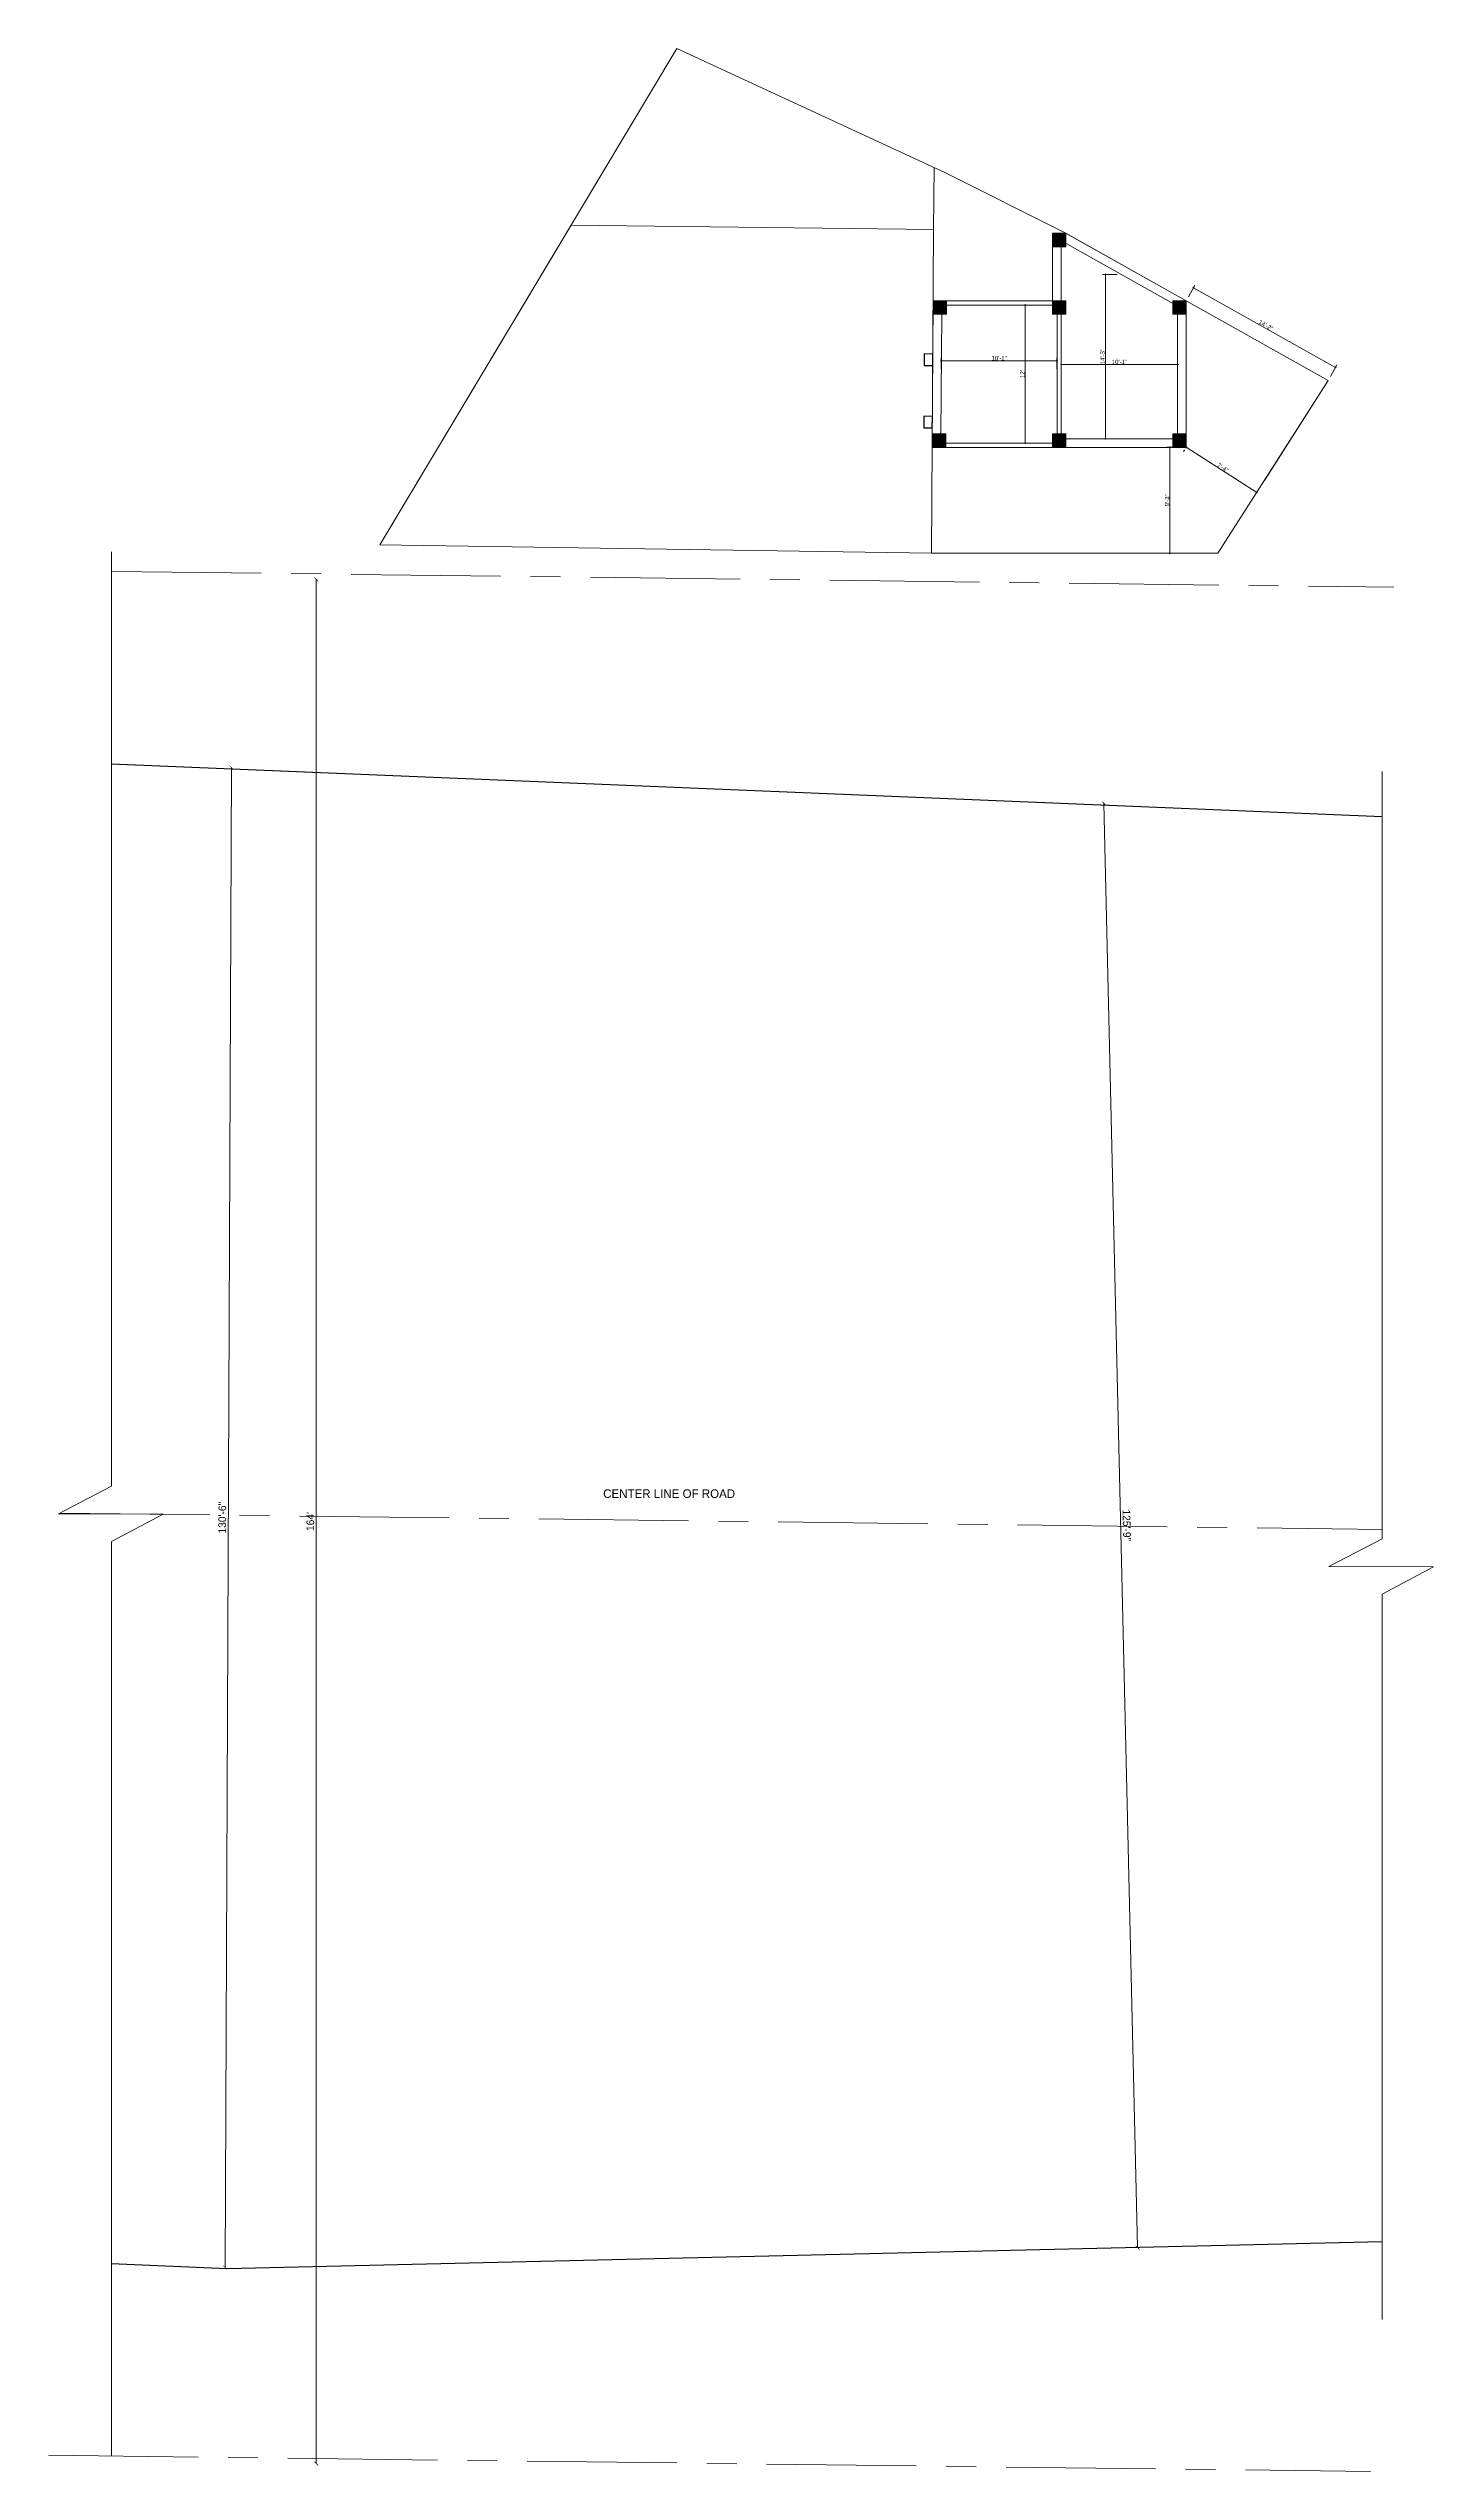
# Model space of a CAD drawing. Header units: inches. Extents: x 4069 to 91030, y -7803 to 12535.
# Drawn here: x 60106 to 61552, y 6206 to 8737 of the extents above; entities that cross this region are included whole.
import ezdxf

# ---------------------------------------------------------------- set-up
doc = ezdxf.new("R2010")
doc.units = ezdxf.units.IN
doc.header["$LTSCALE"] = 5
doc.header["$MEASUREMENT"] = 0
doc.linetypes.add('CENTER', pattern=[2, 1.25, -0.25, 0.25, -0.25])
doc.layers.add('A-WALL', color=7, linetype='Continuous', lineweight=9)
doc.layers.add('DOOR', color=62, linetype='Continuous', lineweight=0)
for name, color, linetype in [('DIM', 5, 'Continuous'), ('TEXT', 6, 'Continuous'), ('WALL', 7, 'Continuous')]:
    doc.layers.add(name, color=color, linetype=linetype)
doc.layers.add('dim line', color=7, linetype='Continuous', lineweight=15, true_color=0xfab2b2)
doc.styles.get("Standard").update_dxf_attribs({"font": 'arial.ttf'})
doc.styles.add('tt', font='stylu.ttf', dxfattribs={"height": 8})
doc.dimstyles.new('Copy(2) of STANDARD', dxfattribs={"dimtxt": 2, "dimasz": 4, "dimexe": 0, "dimexo": 0, "dimgap": 2, "dimtad": 1, "dimdec": 0, "dimzin": 0, "dimdsep": 46, "dimlunit": 3, "dimtxsty": 'tt', "dimblk": 'ARCHTICK', "dimcen": 0.0505, "dimse1": 1, "dimse2": 1, "dimclrd": 5, "dimclre": 5, "dimclrt": 7, "dimadec": 1, "dimazin": 0, "dimtm": 1e-09, "dimtfac": 1, "dimtdec": 0, "dimtofl": 0, "dimtmove": 1, "dimatfit": 3, "dimfxl": 1, "dimtolj": 2, "dimtzin": 0, "dimlwd": 13, "dimarcsym": 0})
doc.dimstyles.new('Standard$0', dxfattribs={"dimtxt": 6, "dimasz": 4, "dimexe": 3, "dimexo": 6, "dimgap": 3, "dimtad": 1, "dimdec": 1, "dimzin": 0, "dimdsep": 46, "dimlunit": 4, "dimtxsty": 'Standard', "dimcen": 0.09, "dimclrd": 6, "dimclre": 6, "dimclrt": 7, "dimadec": 0, "dimazin": 0, "dimtfac": 1, "dimtdec": 1, "dimtix": 1, "dimtofl": 0, "dimtmove": 1, "dimatfit": 3, "dimfxl": 1, "dimtolj": 1, "dimtzin": 0, "dimlwd": 18, "dimlwe": 18, "dimarcsym": 0})

# ---------------------------------------------------------------- blocks, each defined once
blk = doc.blocks.new('_ArchTick')
at = {"color": 0, "linetype": 'ByBlock', "const_width": 0.15}
blk.add_lwpolyline([(-0.5, -0.5), (0.5, 0.5)], dxfattribs=at)
blk = doc.blocks.new('*D1884')
at = {"layer": 'Defpoints', "color": 0, "ltscale": 5, "transparency": 16777216}
for p in [(60841.1, 8182.2), (60385.4, 6214.3), (60816.9, 6214.3)]:
    blk.add_point(p, dxfattribs=at)
at = {"layer": 'DIM', "color": 5, "lineweight": 13, "ltscale": 5, "transparency": 16777216}
blk.add_line((60385.4, 8182.2), (60385.4, 6214.3), dxfattribs=at)
at = {"layer": 'DIM', "color": 5, "lineweight": 13, "ltscale": 5, "transparency": 16777216, "xscale": 4, "yscale": 4, "zscale": 4}
for p, rotation in [((60385.4, 8182.2), 90), ((60385.4, 6214.3), 270)]:
    blk.add_blockref('_ArchTick', p, dxfattribs=dict(at, rotation=rotation))
at = {"layer": 'DIM', "color": 7, "ltscale": 5, "transparency": 16777216, "insert": (60379.2, 7198.2), "char_height": 8, "attachment_point": 5, "rotation": 90, "style": 'tt'}
blk.add_mtext("\\A2;164'", dxfattribs=at)
blk = doc.blocks.new('*D1883')
at = {"layer": 'Defpoints', "color": 0, "ltscale": 5, "transparency": 16777216}
for p in [(60268.3, 7985.6, -33.3), (60261.7, 6419.1, 1.5), (60290.2, 6419)]:
    blk.add_point(p, dxfattribs=at)
at = {"layer": 'DIM', "color": 5, "lineweight": 13, "ltscale": 5, "transparency": 16777216}
blk.add_line((60296.8, 7985.5), (60290.2, 6419), dxfattribs=at)
at = {"layer": 'DIM', "color": 5, "lineweight": 13, "ltscale": 5, "transparency": 16777216, "xscale": 4, "yscale": 4, "zscale": 4}
for p, rotation in [((60296.8, 7985.5), 89.75798331016011), ((60290.2, 6419), 269.7579833101601)]:
    blk.add_blockref('_ArchTick', p, dxfattribs=dict(at, rotation=rotation))
at = {"layer": 'DIM', "color": 7, "ltscale": 5, "transparency": 16777216, "insert": (60287.3, 7202.2), "char_height": 8, "attachment_point": 5, "rotation": 89.758, "style": 'tt'}
blk.add_mtext('\\A2;130\'-6"', dxfattribs=at)
blk = doc.blocks.new('*D1885')
at = {"layer": 'Defpoints', "color": 0, "ltscale": 5, "transparency": 16777216}
for p in [(61184.6, 7947.6, -52.5), (61219.7, 6439.4, 1.5), (61243.1, 6439.9)]:
    blk.add_point(p, dxfattribs=at)
at = {"layer": 'DIM', "color": 5, "lineweight": 13, "ltscale": 5, "transparency": 16777216}
blk.add_line((61208, 7948.2), (61243.1, 6439.9), dxfattribs=at)
at = {"layer": 'DIM', "color": 5, "lineweight": 13, "ltscale": 5, "transparency": 16777216, "xscale": 4, "yscale": 4, "zscale": 4}
for p, rotation in [((61208, 7948.2), 91.33313824719272), ((61243.1, 6439.9), 271.3331382471927)]:
    blk.add_blockref('_ArchTick', p, dxfattribs=dict(at, rotation=rotation))
at = {"layer": 'DIM', "color": 7, "ltscale": 5, "transparency": 16777216, "insert": (61231.7, 7194.2), "char_height": 8, "attachment_point": 5, "rotation": 271.3331, "style": 'tt'}
blk.add_mtext('\\A2;125\'-9"', dxfattribs=at)
blk = doc.blocks.new('oblique')
at = {"color": 0, "lineweight": -2}
blk.add_line((0.25, 0.25), (-0.25, -0.25), dxfattribs=at)
at = {"layer": 'dim line', "lineweight": 9}
for p, q in [((-0.4375, 0), (0.4375, 0)), ((0, 0.4375), (0, -0.4375))]:
    blk.add_line(p, q, dxfattribs=at)
blk = doc.blocks.new('*D1887')
at = {"layer": 'A-WALL', "color": 47, "lineweight": 0, "ltscale": 5, "transparency": 16777216}
for p, q in [((61287.7, 8320), (61273.7, 8320)), ((61287.7, 8209.4), (61273.7, 8209.4))]:
    blk.add_line(p, q, dxfattribs=at)
at = {"layer": 'A-WALL', "color": 33, "lineweight": 0, "ltscale": 5, "transparency": 16777216}
blk.add_line((61276.7, 8320), (61276.7, 8209.4), dxfattribs=at)
at = {"layer": 'Defpoints', "color": 0, "ltscale": 5, "transparency": 16777216}
for p in [(61292.7, 8320, -58.2), (61276.7, 8209.4), (61292.7, 8209.4, -58.2)]:
    blk.add_point(p, dxfattribs=at)
at = {"layer": 'A-WALL', "color": 33, "lineweight": 0, "ltscale": 5, "transparency": 16777216, "xscale": 2, "yscale": 2, "zscale": 2}
for p, rotation in [((61276.7, 8320), 90), ((61276.7, 8209.4), 270)]:
    blk.add_blockref('oblique', p, dxfattribs=dict(at, rotation=rotation))
at = {"layer": 'A-WALL', "color": 7, "ltscale": 5, "transparency": 16777216, "insert": (61273.9, 8264.7), "char_height": 4.5, "attachment_point": 5, "rotation": 90}
blk.add_mtext('\\A1;9\'-3"', dxfattribs=at)
blk = doc.blocks.new('_OBLIQUE')
at = {"color": 0, "linetype": 'ByBlock'}
blk.add_line((-0.5, -0.5), (0.5, 0.5), dxfattribs=at)
blk = doc.blocks.new('*D1888')
at = {"layer": 'A-WALL', "color": 47, "lineweight": 0, "ltscale": 5, "transparency": 16777216}
for p, q in [((61296.2, 8477.3), (61303, 8489.3)), ((61444.4, 8394.1), (61451.2, 8406.1))]:
    blk.add_line(p, q, dxfattribs=at)
at = {"layer": 'A-WALL', "color": 33, "lineweight": 0, "ltscale": 5, "transparency": 16777216}
blk.add_line((61301.5, 8486.7), (61449.7, 8403.5), dxfattribs=at)
at = {"layer": 'Defpoints', "color": 0, "ltscale": 5, "transparency": 16777216}
for p in [(61293.8, 8473, -58.2), (61449.7, 8403.5), (61442, 8389.7, -58.2)]:
    blk.add_point(p, dxfattribs=at)
at = {"layer": 'A-WALL', "color": 33, "lineweight": 0, "ltscale": 5, "transparency": 16777216, "xscale": 2, "yscale": 2, "zscale": 2}
for p, rotation in [((61301.5, 8486.7), 150.6791819765451), ((61449.7, 8403.5), 330.6791819765451)]:
    blk.add_blockref('oblique', p, dxfattribs=dict(at, rotation=rotation))
at = {"layer": 'A-WALL', "color": 7, "ltscale": 5, "transparency": 16777216, "insert": (61377, 8447.5), "char_height": 4.5, "attachment_point": 5, "rotation": 330.6792}
blk.add_mtext('\\A1;14\'-2"', dxfattribs=at)
blk = doc.blocks.new('*D1941')
at = {"layer": 'A-WALL', "color": 47, "lineweight": 0, "ltscale": 5, "transparency": 16777216}
for p, q in [((61095.8, 8468.5), (61128.7, 8468.5)), ((61095.8, 8324.5), (61128.7, 8324.5))]:
    blk.add_line(p, q, dxfattribs=at)
at = {"layer": 'A-WALL', "color": 33, "lineweight": 0, "ltscale": 5, "transparency": 16777216}
blk.add_line((61125.7, 8468.5), (61125.7, 8324.5), dxfattribs=at)
at = {"layer": 'Defpoints', "color": 0, "ltscale": 5, "transparency": 16777216}
for p in [(61090.8, 8468.5, -58.2), (61090.8, 8324.5, -58.2), (61125.7, 8324.5)]:
    blk.add_point(p, dxfattribs=at)
at = {"layer": 'A-WALL', "color": 33, "lineweight": 0, "ltscale": 5, "transparency": 16777216, "xscale": 2, "yscale": 2, "zscale": 2}
for p, rotation in [((61125.7, 8468.5), 90), ((61125.7, 8324.5), 270)]:
    blk.add_blockref('oblique', p, dxfattribs=dict(at, rotation=rotation))
at = {"layer": 'A-WALL', "color": 7, "ltscale": 5, "transparency": 16777216, "insert": (61122.9, 8396.5), "char_height": 4.5, "attachment_point": 5, "rotation": 90}
blk.add_mtext("\\A1;12'", dxfattribs=at)
blk = doc.blocks.new('*D1942')
at = {"layer": 'A-WALL', "color": 47, "lineweight": 0, "ltscale": 5, "transparency": 16777216}
for p, q in [((61038.1, 8401.5), (61038.1, 8413.3)), ((61158.9, 8401.5), (61158.9, 8413.3))]:
    blk.add_line(p, q, dxfattribs=at)
at = {"layer": 'A-WALL', "color": 33, "lineweight": 0, "ltscale": 5, "transparency": 16777216}
blk.add_line((61038.1, 8410.3), (61158.9, 8410.3), dxfattribs=at)
at = {"layer": 'Defpoints', "color": 0, "ltscale": 5, "transparency": 16777216}
for p in [(61158.9, 8410.3), (61038.1, 8396.5, -58.2), (61158.9, 8396.5, -58.2)]:
    blk.add_point(p, dxfattribs=at)
at = {"layer": 'A-WALL', "color": 33, "lineweight": 0, "ltscale": 5, "transparency": 16777216, "xscale": 2, "yscale": 2, "zscale": 2, "rotation": 180}
blk.add_blockref('oblique', (61038.1, 8410.3), dxfattribs=at)
at = {"layer": 'A-WALL', "color": 33, "lineweight": 0, "ltscale": 5, "transparency": 16777216, "xscale": 2, "yscale": 2, "zscale": 2}
blk.add_blockref('oblique', (61158.9, 8410.3), dxfattribs=at)
at = {"layer": 'A-WALL', "color": 7, "ltscale": 5, "transparency": 16777216, "insert": (61098.5, 8413.1), "char_height": 4.5, "attachment_point": 5}
blk.add_mtext('\\A1;10\'-1"', dxfattribs=at)
blk = doc.blocks.new('*D1943')
at = {"layer": 'A-WALL', "color": 33, "lineweight": 0, "ltscale": 5, "transparency": 16777216}
blk.add_line((61163.4, 8406.4), (61284.8, 8406.4), dxfattribs=at)
at = {"layer": 'A-WALL', "color": 47, "lineweight": 0, "ltscale": 5, "transparency": 16777216}
for p, q in [((61163.4, 8405.3), (61163.4, 8403.4)), ((61284.8, 8405.3), (61284.8, 8403.4))]:
    blk.add_line(p, q, dxfattribs=at)
at = {"layer": 'Defpoints', "color": 0, "ltscale": 5, "transparency": 16777216}
for p in [(61163.4, 8410.3, -58.2), (61284.8, 8410.3, -58.2), (61284.8, 8406.4)]:
    blk.add_point(p, dxfattribs=at)
at = {"layer": 'A-WALL', "color": 33, "lineweight": 0, "ltscale": 5, "transparency": 16777216, "xscale": 2, "yscale": 2, "zscale": 2, "rotation": 180}
blk.add_blockref('oblique', (61163.4, 8406.4), dxfattribs=at)
at = {"layer": 'A-WALL', "color": 33, "lineweight": 0, "ltscale": 5, "transparency": 16777216, "xscale": 2, "yscale": 2, "zscale": 2}
blk.add_blockref('oblique', (61284.8, 8406.4), dxfattribs=at)
at = {"layer": 'A-WALL', "color": 7, "ltscale": 5, "transparency": 16777216, "insert": (61224.1, 8409.2), "char_height": 4.5, "attachment_point": 5}
blk.add_mtext('\\A1;10\'-1"', dxfattribs=at)
blk = doc.blocks.new('*D1944')
at = {"layer": 'A-WALL', "color": 47, "lineweight": 0, "ltscale": 5, "transparency": 16777216}
for p, q in [((61291.1, 8315.7), (61292.1, 8317.4)), ((61370.2, 8277.1), (61369.2, 8275.4))]:
    blk.add_line(p, q, dxfattribs=at)
at = {"layer": 'A-WALL', "color": 33, "lineweight": 0, "ltscale": 5, "transparency": 16777216}
blk.add_line((61293.8, 8320), (61367.6, 8272.9), dxfattribs=at)
at = {"layer": 'Defpoints', "color": 0, "ltscale": 5, "transparency": 16777216}
for p in [(61293.8, 8320, -58.2), (61367.6, 8272.9, -58.2), (61367.6, 8272.9)]:
    blk.add_point(p, dxfattribs=at)
at = {"layer": 'A-WALL', "color": 33, "lineweight": 0, "ltscale": 5, "transparency": 16777216, "xscale": 2, "yscale": 2, "zscale": 2}
for p, rotation in [((61293.8, 8320), 147.4840471670219), ((61367.6, 8272.9), 327.4840471670219)]:
    blk.add_blockref('oblique', p, dxfattribs=dict(at, rotation=rotation))
at = {"layer": 'A-WALL', "color": 7, "ltscale": 5, "transparency": 16777216, "insert": (61332.1, 8298.8), "char_height": 4.5, "attachment_point": 5, "rotation": 327.484}
blk.add_mtext('\\A1;7\'-4"', dxfattribs=at)
blk = doc.blocks.new('*D1945')
at = {"layer": 'A-WALL', "color": 47, "lineweight": 0, "ltscale": 5, "transparency": 16777216}
for p, q in [((61221.6, 8500.4), (61206.4, 8500.4)), ((61216.6, 8329), (61206.4, 8329))]:
    blk.add_line(p, q, dxfattribs=at)
at = {"layer": 'A-WALL', "color": 33, "lineweight": 0, "ltscale": 5, "transparency": 16777216}
blk.add_line((61209.4, 8329), (61209.4, 8500.4), dxfattribs=at)
at = {"layer": 'Defpoints', "color": 0, "ltscale": 5, "transparency": 16777216}
for p in [(61209.4, 8500.4), (61226.6, 8500.4, -58.2), (61221.6, 8329, -58.2)]:
    blk.add_point(p, dxfattribs=at)
at = {"layer": 'A-WALL', "color": 33, "lineweight": 0, "ltscale": 5, "transparency": 16777216, "xscale": 2, "yscale": 2, "zscale": 2}
for p, rotation in [((61209.4, 8500.4), 90), ((61209.4, 8329), 270)]:
    blk.add_blockref('oblique', p, dxfattribs=dict(at, rotation=rotation))
at = {"layer": 'A-WALL', "color": 7, "ltscale": 5, "transparency": 16777216, "insert": (61206.6, 8414.7), "char_height": 4.5, "attachment_point": 5, "rotation": 90}
blk.add_mtext('\\A1;14\'-3"', dxfattribs=at)

msp = doc.modelspace()

# ---------------------------------------------------------------- hatches: boundary and pattern name
at = {"layer": 'A-WALL', "ltscale": 5}
h = msp.add_hatch(dxfattribs=at)
h.set_pattern_fill('ANSI31', color=256)
h.set_pattern_definition([(45, (36732.1076, 6890.76303), (-0.08838834765, 0.08838834765), [])])
h.paths.add_polyline_path([(61168.19, 8543.48), (61154.19, 8543.48), (61154.19, 8529.48), (61168.19, 8529.48)])
h = msp.add_hatch(dxfattribs=at)
h.set_pattern_fill('ANSI31', color=256)
h.set_pattern_definition([(45, (36717.13478, 6820.23823), (-0.08838834765, 0.08838834765), [])])
h.paths.add_polyline_path([(61043.59, 8458.96), (61043.59, 8472.96), (61029.59, 8472.96), (61029.59, 8458.96)])
h = msp.add_hatch(dxfattribs=at)
h.set_pattern_fill('ANSI31', color=256)
h.set_pattern_definition([(45, (36732.1076, 6820.23823), (-0.08838834765, 0.08838834765), [])])
h.paths.add_polyline_path([(61168.19, 8472.96), (61154.19, 8472.96), (61154.19, 8458.96), (61168.19, 8458.96)])
h = msp.add_hatch(dxfattribs=at)
h.set_pattern_fill('ANSI31', color=256)
h.set_pattern_definition([(45, (36748.05327, 6820.23823), (-0.08838834765, 0.08838834765), [])])
h.paths.add_polyline_path([(61293.75, 8458.96), (61293.75, 8472.96), (61279.75, 8472.96), (61279.75, 8458.96)])
h = msp.add_hatch(dxfattribs=at)
h.set_pattern_fill('ANSI31', color=256)
h.set_pattern_definition([(45, (36716.22721, 6830.23802), (-0.08838834765, 0.08838834765), [])])
h.paths.add_polyline_path([(61028.68, 8333.96), (61028.68, 8319.96), (61042.68, 8319.96), (61042.68, 8333.96)])
h = msp.add_hatch(dxfattribs=at)
h.set_pattern_fill('ANSI31', color=256)
h.set_pattern_definition([(45, (36732.1076, 6830.23823), (-0.08838834765, 0.08838834765), [])])
h.paths.add_polyline_path([(61168.19, 8333.96), (61154.19, 8333.96), (61154.19, 8319.96), (61168.19, 8319.96)])
h = msp.add_hatch(dxfattribs=at)
h.set_pattern_fill('ANSI31', color=256)
h.set_pattern_definition([(45, (36748.05327, 6830.23823), (-0.08838834765, 0.08838834765), [])])
h.paths.add_polyline_path([(61279.75, 8333.96), (61279.75, 8319.96), (61293.75, 8319.96), (61293.75, 8333.96)])

# ---------------------------------------------------------------- linework, layer by layer
for p, q in [((60171.7, 7989.58, -31.28), (61498.45, 7934.61, -59.12)), ((61498.45, 6445.87, 1.52), (60292.05, 6417.79, 1.52)), ((60292.05, 6417.79, 1.52), (60171.7, 6422.96, 1.52))]:
    msp.add_line(p, q)
for p, q in [((61030.08, 8547.36, -58.17), (61030.5, 8612.27, -58.17)), ((61154.19, 8472.96, -58.17), (61154.19, 8529.48, -58.17)), ((61163.19, 8472.96, -58.17), (61163.19, 8529.48, -58.17)), ((61163.78, 8535.64, -58.17), (61289.35, 8465.11, -58.17)), ((61168.19, 8543.48, -58.17), (61293.75, 8472.96, -58.17)), ((61038.5, 8458.96, -58.17), (61037.62, 8333.96, -58.17)), ((61043.59, 8468.46, -58.17), (61154.19, 8468.46, -58.17)), ((61158.94, 8458.96, -58.17), (61158.94, 8333.96, -58.17)), ((61163.44, 8458.96, -58.17), (61163.44, 8333.96, -58.17)), ((61284.75, 8333.96, -58.17), (61284.75, 8458.96, -58.17)), ((61375.49, 8285.36, -58.17), (61442, 8389.7, -58.17)), ((61168.19, 8328.96, -58.17), (61279.75, 8328.96, -58.17)), ((61042.62, 8324.46, -58.17), (61154.19, 8324.46, -58.17)), ((61027.87, 8209.36, -58.17), (61327.04, 8209.36, -58.17)), ((61027.87, 8209.36, -58.17), (61177.46, 8209.36, -58.17))]:
    msp.add_line(p, q, dxfattribs=at)
at = {"layer": 'A-WALL', "linetype": 'CENTER', "ltscale": 25}
for p, q in [((60171.7, 8190.41), (61510.57, 8173.91)), ((60117.88, 7207), (61498.45, 7189.99)), ((60105.76, 6223.07), (61486.33, 6206.06))]:
    msp.add_line(p, q, dxfattribs=at)
at = {"layer": 'A-WALL', "ltscale": 5, "elevation": -58.17}
for points in [[(60762.06, 8736.55), (60451.94, 8218.01), (61027.87, 8209.36), (61327.04, 8209.36), (61442, 8389.7), (61165.9, 8544.77), (61042.54, 8606.7)], [(61028.59, 8319.96), (61293.75, 8319.96), (61293.75, 8472.96), (61168.19, 8543.48), (61154.19, 8543.48), (61154.19, 8472.96), (61029.59, 8472.96)], [(61154.19, 8529.48), (61168.19, 8529.48), (61168.19, 8543.48), (61154.19, 8543.48)], [(61029.59, 8458.96), (61043.59, 8458.96), (61043.59, 8472.96), (61029.59, 8472.96)], [(61154.19, 8458.96), (61168.19, 8458.96), (61168.19, 8472.96), (61154.19, 8472.96)], [(61279.75, 8458.96), (61293.75, 8458.96), (61293.75, 8472.96), (61279.75, 8472.96)], [(61028.68, 8333.96), (61042.68, 8333.96), (61042.68, 8319.96), (61028.68, 8319.96)], [(61154.19, 8333.96), (61168.19, 8333.96), (61168.19, 8319.96), (61154.19, 8319.96)], [(61279.75, 8333.96), (61293.75, 8333.96), (61293.75, 8319.96), (61279.75, 8319.96)]]:
    msp.add_lwpolyline(points, close=True, dxfattribs=at)
at = {"layer": 'A-WALL', "linetype": 'Continuous', "ltscale": 5}
for points, elevation in [([(60171.7, 8210.88), (60171.7, 7235.01), (60116.11, 7206.07), (60225.37, 7205.82), (60171.7, 7177.22), (60171.7, 6222.26)], -31.28), ([(61498.45, 7981.45), (61498.45, 7180.04), (61442.86, 7151.1), (61552.12, 7150.85), (61498.45, 7122.24), (61498.45, 6364.8)], -59.12)]:
    msp.add_lwpolyline(points, dxfattribs=dict(at, elevation=elevation))
at = {"layer": 'DOOR', "lineweight": 13, "elevation": -58.17}
msp.add_lwpolyline([(60451.94, 8218.01), (61027.87, 8209.36), (61030.08, 8547.36), (60651.6, 8551.86)], close=True, dxfattribs=at)
at = {"layer": 'WALL', "color": 2, "linetype": 'ByBlock', "ltscale": 5, "elevation": -58.17}
for points in [[(61020.23, 8417.47), (61020.15, 8405.47), (61029.15, 8405.36), (61029.23, 8417.36)], [(61019.8, 8352.47), (61019.73, 8340.47), (61028.73, 8340.36), (61028.8, 8352.36)]]:
    msp.add_lwpolyline(points, close=True, dxfattribs=at)

# ---------------------------------------------------------------- texts
at = {"layer": 'TEXT', "lineweight": 70, "style": 'tt'}
msp.add_text('CENTER LINE OF ROAD ', height=9, dxfattribs=at).set_placement((60685.03, 7222.8, -58.17))

# ---------------------------------------------------------------- dimensions: what is measured, and where the dimension line sits
at = {"layer": 'A-WALL', "ltscale": 5}
for base, p1, p2, picture, middle in [((61209.42, 8500.37), (61221.63, 8328.96, -58.17), (61226.56, 8500.37, -58.17), '*D1945', (61206.63, 8414.67)), ((61125.66, 8324.46), (61090.77, 8468.46, -58.17), (61090.77, 8324.46, -58.17), '*D1941', (61122.91, 8396.46)), ((61276.68, 8209.36), (61292.74, 8319.96, -58.17), (61292.74, 8209.36, -58.17), '*D1887', (61273.88, 8264.66))]:
    dim = msp.add_linear_dim(base=base, p1=p1, p2=p2, angle=90, dimstyle='Standard$0', override={"dimtxt": 4.5, "dimasz": 2, "dimexo": 5, "dimgap": 0.5, "dimdec": 0, "dimzin": 12, "dimpost": '\\X', "dimblk": 'oblique', "dimcen": 3, "dimclrd": 33, "dimclre": 47, "dimtfac": 0.5, "dimtdec": 0, "dimfxl": 3, "dimlwd": 0, "dimlwe": 0}, dxfattribs=at)
    dim.commit()
    dim.dimension.update_dxf_attribs({"geometry": picture, "text_midpoint": middle})
for p1, p2, distance, picture, middle in [((61293.75, 8472.96, -58.17), (61442, 8389.7, -58.17), 15.79, '*D1888', (61376.96, 8447.5)), ((61293.75, 8319.96, -58.17), (61367.55, 8272.91, -58.17), 0, '*D1944', (61332.13, 8298.76))]:
    dim = msp.add_aligned_dim(p1=p1, p2=p2, distance=distance, dimstyle='Standard$0', override={"dimtxt": 4.5, "dimasz": 2, "dimexo": 5, "dimgap": 0.5, "dimdec": 0, "dimzin": 12, "dimpost": '\\X', "dimblk": 'oblique', "dimcen": 3, "dimclrd": 33, "dimclre": 47, "dimtfac": 0.5, "dimtdec": 0, "dimfxl": 3, "dimlwd": 0, "dimlwe": 0}, dxfattribs=at)
    dim.commit()
    dim.dimension.update_dxf_attribs({"geometry": picture, "text_midpoint": middle})
for base, p1, p2, picture, middle in [((61158.94, 8410.28), (61038.06, 8396.46, -58.17), (61158.94, 8396.46, -58.17), '*D1942', (61098.5, 8413.08)), ((61284.75, 8406.45), (61163.44, 8410.28, -58.17), (61284.75, 8410.28, -58.17), '*D1943', (61224.09, 8409.25))]:
    dim = msp.add_linear_dim(base=base, p1=p1, p2=p2, dimstyle='Standard$0', override={"dimtxt": 4.5, "dimasz": 2, "dimexo": 5, "dimgap": 0.5, "dimdec": 0, "dimzin": 12, "dimpost": '\\X', "dimblk": 'oblique', "dimcen": 3, "dimclrd": 33, "dimclre": 47, "dimtfac": 0.5, "dimtdec": 0, "dimfxl": 3, "dimlwd": 0, "dimlwe": 0}, dxfattribs=at)
    dim.commit()
    dim.dimension.update_dxf_attribs({"geometry": picture, "text_midpoint": middle})
at = {"layer": 'DIM', "ltscale": 5}
dim = msp.add_linear_dim(base=(60385.37, 6214.31), p1=(60841.13, 8182.16), p2=(60816.89, 6214.31), angle=90, dimstyle='Copy(2) of STANDARD', dxfattribs=at)
dim.commit()
dim.dimension.update_dxf_attribs({"geometry": '*D1884', "text_midpoint": (60379.19, 7198.23)})
for p1, p2, distance, picture, middle in [((60268.29, 7985.58, -33.31), (60261.68, 6419.1, 1.52), 28.53, '*D1883', (60287.34, 7202.24)), ((61184.56, 7947.61, -52.54), (61219.66, 6439.38, 1.52), 23.4, '*D1885', (61231.67, 7194.18))]:
    dim = msp.add_aligned_dim(p1=p1, p2=p2, distance=distance, dimstyle='Copy(2) of STANDARD', dxfattribs=at)
    dim.commit()
    dim.dimension.update_dxf_attribs({"geometry": picture, "text_midpoint": middle})

doc.saveas('drawing.dxf')
